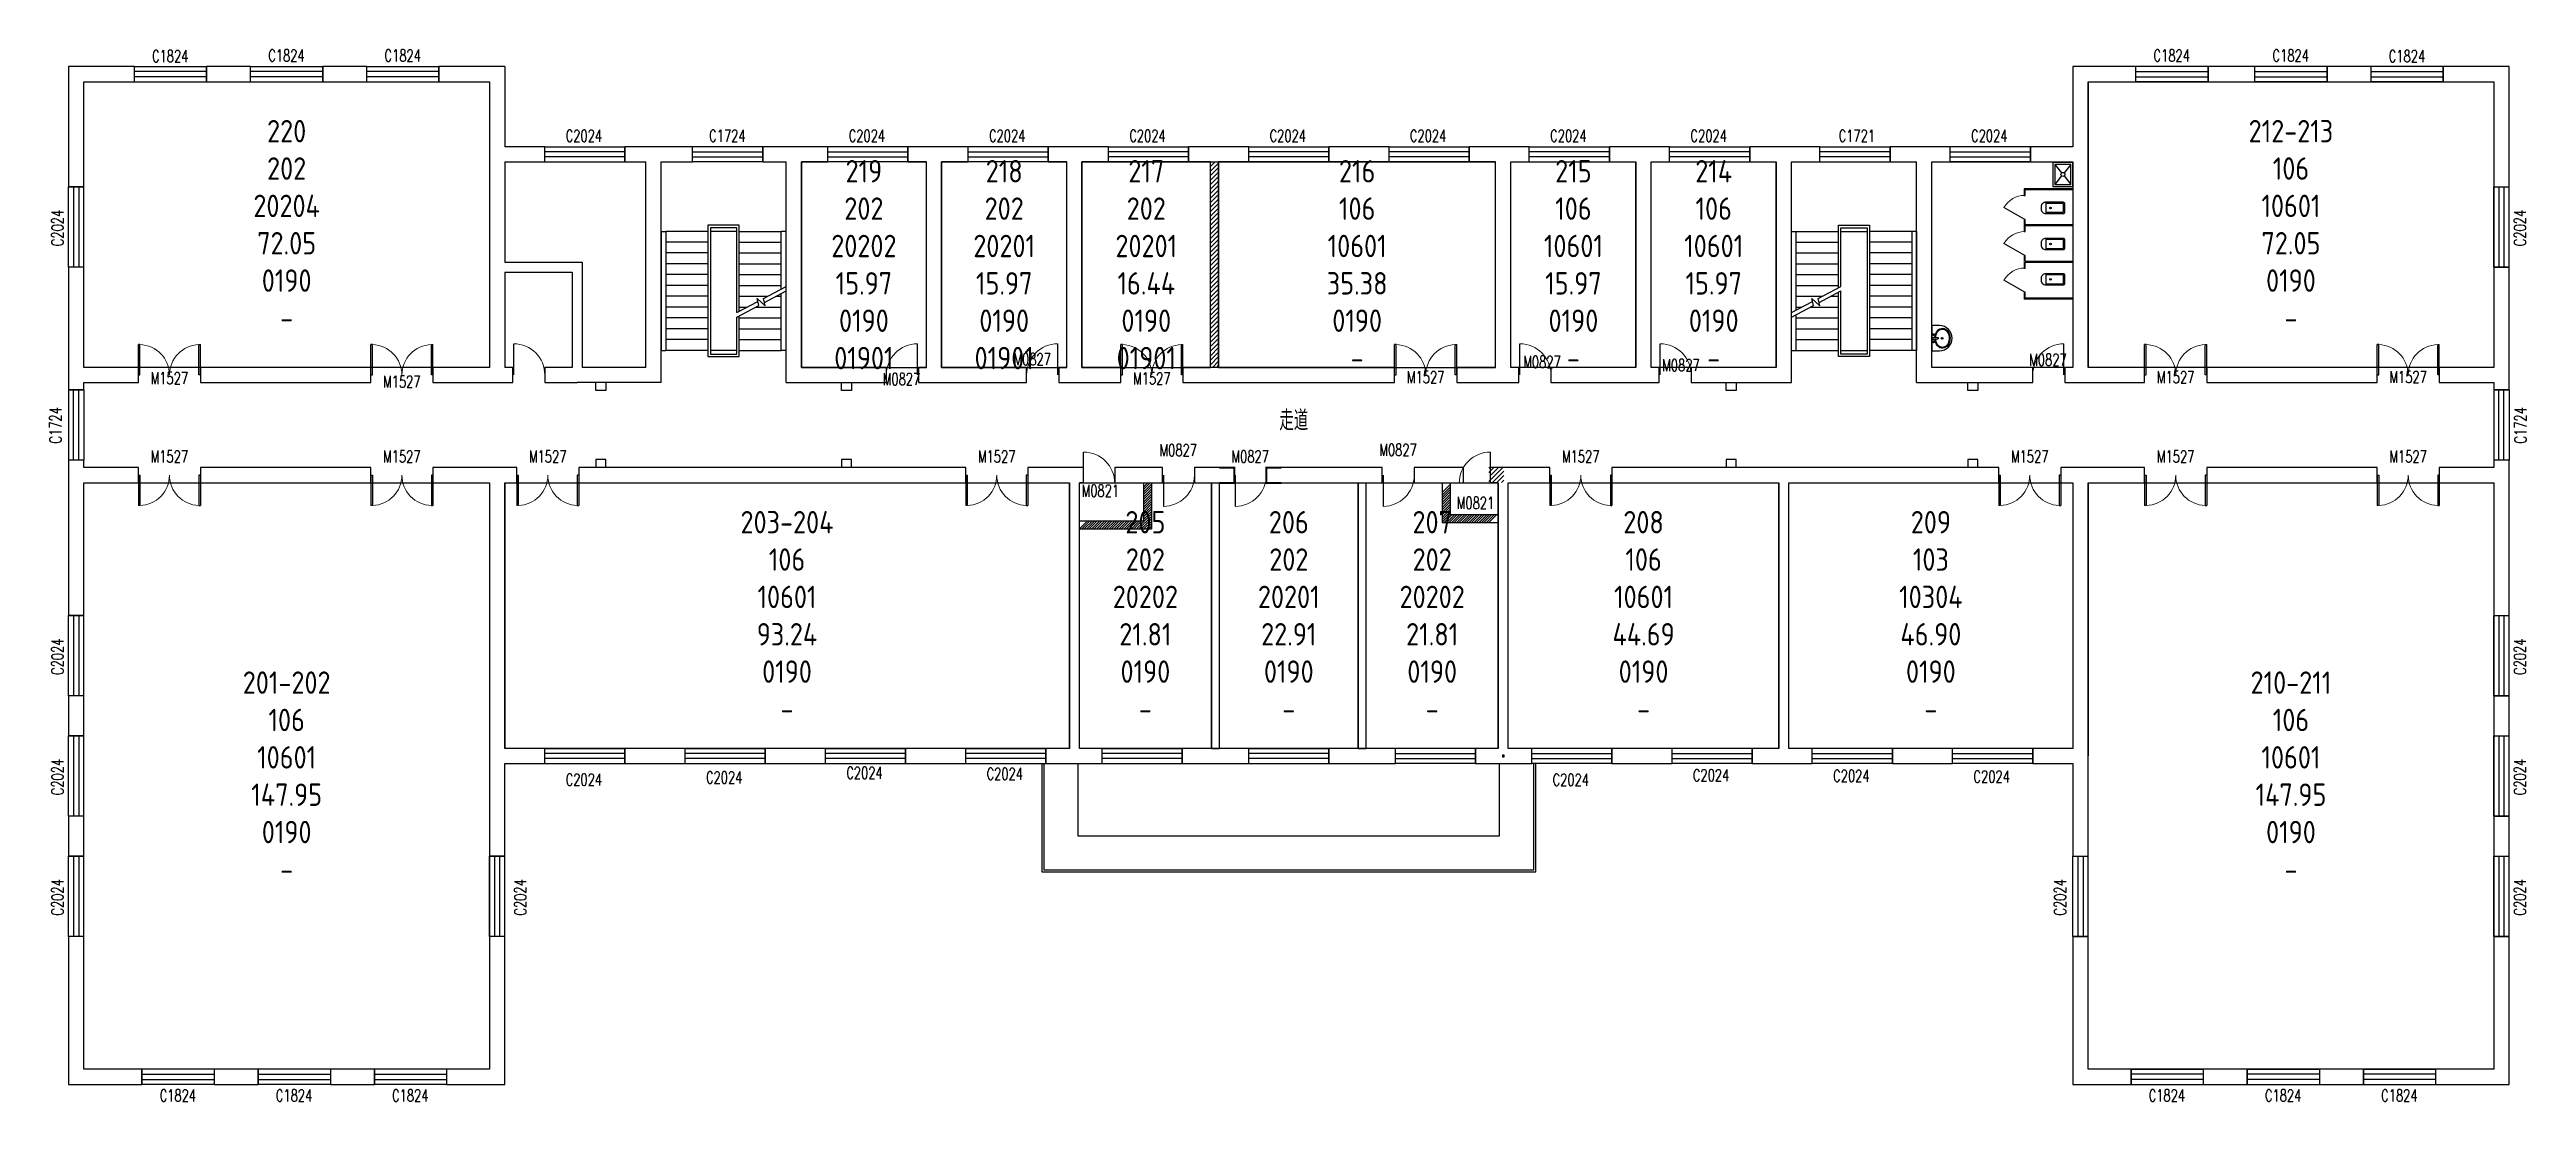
# Model space of a CAD drawing. Extents: x -129158 to -67368, y -156148 to -129921.
import ezdxf

# ---------------------------------------------------------------- set-up
doc = ezdxf.new("R2010")
doc.units = 0
doc.header["$LTSCALE"] = 1000
doc.header["$MEASUREMENT"] = 0
for name, color, linetype in [('body', 30, 'Continuous'), ('RM', 4, 'Continuous'), ('RM$', 5, 'Continuous'), ('RM$TXT', 5, 'Continuous')]:
    doc.layers.add(name, color=color, linetype=linetype)
doc.styles.add('_TCH_WINDOW', font='SIMPLEX', dxfattribs={"height": 3.5, "bigfont": 'GBCBIG'})
doc.styles.get("Standard").update_dxf_attribs({"font": 'gbenor.shx', "bigfont": 'gbcbig.shx'})

msp = doc.modelspace()

# ---------------------------------------------------------------- texts
at = {"layer": 'body'}
msp.add_text('走道', height=500, dxfattribs=at).set_placement((-98479, -139418))
at = {"layer": 'RM$TXT', "char_height": 558.8, "attachment_point": 8}
for s, insert in [('220^M^J202^M^J20204^M^J72.05^M^J0190^M^J-^M^J', (-123243, -136892)), ('212-213^M^J106^M^J10601^M^J72.05^M^J0190^M^J-^M^J', (-73243, -136892)), ('219^M^J202^M^J20202^M^J15.97^M^J0190^M^J01901^M^J', (-108843, -137892)), ('218^M^J202^M^J20201^M^J15.97^M^J0190^M^J01901^M^J', (-105343, -137892)), ('217^M^J202^M^J20201^M^J16.44^M^J0190^M^J01901^M^J', (-101798, -137892)), ('216^M^J106^M^J10601^M^J35.38^M^J0190^M^J-^M^J', (-96538, -137892)), ('215^M^J106^M^J10601^M^J15.97^M^J0190^M^J-^M^J', (-91143, -137892)), ('214^M^J106^M^J10601^M^J15.97^M^J0190^M^J-^M^J', (-87643, -137892)), ('203-204^M^J106^M^J10601^M^J93.24^M^J0190^M^J-^M^J', (-110761, -146642)), ('205^M^J202^M^J20202^M^J21.81^M^J0190^M^J-^M^J', (-101821, -146642)), ('206^M^J202^M^J20201^M^J22.91^M^J0190^M^J-^M^J', (-98243, -146642)), ('207^M^J202^M^J20202^M^J21.81^M^J0190^M^J-^M^J', (-94666, -146642)), ('208^M^J106^M^J10601^M^J44.69^M^J0190^M^J-^M^J', (-89393, -146642)), ('209^M^J103^M^J10304^M^J46.90^M^J0190^M^J-^M^J', (-82226, -146642)), ('201-202^M^J106^M^J10601^M^J147.95^M^J0190^M^J-^M^J', (-123243, -150642)), ('210-211^M^J106^M^J10601^M^J147.95^M^J0190^M^J-^M^J', (-73243, -150642))]:
    msp.add_mtext(s, dxfattribs=dict(at, insert=insert))

# ---------------------------------------------------------------- blocks, each defined once
blk = doc.blocks.new('$TCHSYS$WIN2D')
for p, q in [((-0.5, 0.5), (0.5, 0.5)), ((-0.5, 0.5), (-0.5, -0.5)), ((0.5, 0.5), (0.5, -0.5)), ((0.5, 0.167), (-0.5, 0.167)), ((0.5, -0.167), (-0.5, -0.167)), ((-0.5, -0.5), (0.5, -0.5))]:
    blk.add_line(p, q)
blk = doc.blocks.new('$DorLib2D$00000002')
for p, q in [((-0.5, 0), (-0.5, 0.4875)), ((-0.475, 0.4875), (-0.5, 0.4875)), ((-0.475, 0), (-0.475, 0.4875)), ((0.475, 0), (0.475, 0.4875)), ((0.475, 0.4875), (0.5, 0.4875)), ((0.5, 0), (0.5, 0.4875)), ((-0.5, 0), (-0.475, 0)), ((0.5, 0), (0.475, 0))]:
    blk.add_line(p, q)
at = {"lineweight": 13}
for centre, start, end in [((-0.4875, 0), 0, 88.53072), ((0.4875, 0), 91.46928, 180)]:
    blk.add_arc(centre, 0.4875, start, end, dxfattribs=at)
blk = doc.blocks.new('$DorLib2D$00000003')
blk.add_line((0.47, 0), (0.47, 0.97))
at = {"lineweight": 13}
blk.add_arc((0.47, 0), 0.97, 90, 180, dxfattribs=at)
blk = doc.blocks.new('$TCHSYS$APDOOR2D')
blk.add_line((0.5, 0), (0, 0.87))
at = {"lineweight": 13}
blk.add_arc((0.5, 0), 1, 120, 180, dxfattribs=at)

# ---------------------------------------------------------------- hatches: boundary and pattern name
at = {"layer": 'body'}
h = msp.add_hatch(dxfattribs=at)
h.set_pattern_fill('ANSI31', color=256, scale=50, style=0)
h.set_pattern_definition([(45, (0, 16297.09), (-56.1266, 56.1266), [])])
h.paths.add_polyline_path([(-99993, -132724), (-100193, -132724), (-100193, -137844), (-99993, -137844)])

# ---------------------------------------------------------------- linework, layer by layer
for p, q in [((-127043, -130344), (-128683, -130344)), ((-128683, -130344), (-128683, -133344)), ((-127043, -130724), (-127043, -130344)), ((-124143, -130344), (-125243, -130344)), ((-125243, -130344), (-125243, -130724)), ((-124143, -130724), (-124143, -130344)), ((-121243, -130344), (-122343, -130344)), ((-122343, -130344), (-122343, -130724)), ((-121243, -130724), (-121243, -130344)), ((-117803, -130344), (-119443, -130344)), ((-119443, -130344), (-119443, -130724)), ((-117803, -130344), (-117803, -132344)), ((-77112, -130344), (-78683, -130344)), ((-78683, -130344), (-78683, -132344)), ((-77112, -130724), (-77112, -130344)), ((-74143, -130344), (-75312, -130344)), ((-75312, -130344), (-75312, -130724)), ((-74143, -130724), (-74143, -130344)), ((-71243, -130344), (-72343, -130344)), ((-72343, -130344), (-72343, -130724)), ((-71243, -130724), (-71243, -130344)), ((-67803, -130344), (-69443, -130344)), ((-69443, -130344), (-69443, -130724)), ((-67803, -133344), (-67803, -130344)), ((-128303, -130724), (-127043, -130724)), ((-128303, -133344), (-128303, -130724)), ((-125243, -130724), (-124143, -130724)), ((-122343, -130724), (-121243, -130724)), ((-119443, -130724), (-118183, -130724)), ((-118183, -130724), (-118183, -132534)), ((-78303, -130724), (-77112, -130724)), ((-78303, -130724), (-78303, -132534)), ((-75312, -130724), (-74143, -130724)), ((-72343, -130724), (-71243, -130724)), ((-69443, -130724), (-68183, -130724)), ((-68183, -130724), (-68183, -133344)), ((-118183, -132534), (-118183, -135344)), ((-116803, -132344), (-117803, -132344)), ((-117803, -132724), (-117803, -135219)), ((-117803, -132724), (-116803, -132724)), ((-116803, -132724), (-116803, -132344)), ((-114093, -132344), (-114803, -132344)), ((-114803, -132344), (-114803, -132724)), ((-114803, -132724), (-114283, -132724)), ((-114283, -137844), (-114283, -132724)), ((-113118, -132344), (-114093, -132344)), ((-113903, -138224), (-113903, -132724)), ((-113903, -132724), (-113118, -132724)), ((-113118, -132724), (-113118, -132344)), ((-110593, -132344), (-111368, -132344)), ((-111368, -132344), (-111368, -132724)), ((-111368, -132724), (-110783, -132724)), ((-110783, -138224), (-110783, -132724)), ((-109743, -132344), (-110593, -132344)), ((-110403, -132724), (-109743, -132724)), ((-110403, -137844), (-110403, -132724)), ((-109743, -132724), (-109743, -132344)), ((-107093, -132344), (-107743, -132344)), ((-107743, -132344), (-107743, -132724)), ((-107743, -132724), (-107283, -132724)), ((-107283, -137844), (-107283, -132724)), ((-106243, -132344), (-107093, -132344)), ((-106903, -132724), (-106243, -132724)), ((-106903, -137844), (-106903, -132724)), ((-106243, -132724), (-106243, -132344)), ((-103593, -132344), (-104243, -132344)), ((-104243, -132344), (-104243, -132724)), ((-104243, -132724), (-103783, -132724)), ((-103783, -137844), (-103783, -132724)), ((-102743, -132344), (-103593, -132344)), ((-103403, -137844), (-103403, -132724)), ((-103403, -132724), (-102743, -132724)), ((-102743, -132724), (-102743, -132344)), ((-99243, -132344), (-100743, -132344)), ((-100743, -132344), (-100743, -132724)), ((-100743, -132724), (-99243, -132724)), ((-100193, -137844), (-100193, -132724)), ((-100193, -132724), (-99993, -132724)), ((-99993, -137844), (-99993, -132724)), ((-99243, -132724), (-99243, -132344)), ((-95743, -132344), (-97243, -132344)), ((-97243, -132344), (-97243, -132724)), ((-97243, -132724), (-95743, -132724)), ((-95743, -132724), (-95743, -132344)), ((-92893, -132344), (-93743, -132344)), ((-93743, -132344), (-93743, -132724)), ((-93743, -132724), (-93083, -132724)), ((-93083, -137844), (-93083, -132724)), ((-92243, -132344), (-92893, -132344)), ((-92703, -137844), (-92703, -132724)), ((-92703, -132724), (-92243, -132724)), ((-92243, -132724), (-92243, -132344)), ((-89393, -132344), (-90243, -132344)), ((-90243, -132344), (-90243, -132724)), ((-90243, -132724), (-89583, -132724)), ((-89583, -137844), (-89583, -132724)), ((-88743, -132344), (-89393, -132344)), ((-89203, -137844), (-89203, -132724)), ((-89203, -132724), (-88743, -132724)), ((-88743, -132724), (-88743, -132344)), ((-85893, -132344), (-86743, -132344)), ((-86743, -132344), (-86743, -132724)), ((-86743, -132724), (-86083, -132724)), ((-86083, -137844), (-86083, -132724)), ((-84993, -132344), (-85893, -132344)), ((-85703, -132724), (-84993, -132724)), ((-85703, -138224), (-85703, -132724)), ((-84993, -132724), (-84993, -132344)), ((-82393, -132344), (-83243, -132344)), ((-83243, -132344), (-83243, -132724)), ((-83243, -132724), (-82583, -132724)), ((-82583, -138224), (-82583, -132724)), ((-81743, -132344), (-82393, -132344)), ((-82203, -137844), (-82203, -132724)), ((-82203, -132724), (-81743, -132724)), ((-81743, -132724), (-81743, -132344)), ((-78683, -132344), (-79743, -132344)), ((-79743, -132344), (-79743, -132724)), ((-79743, -132724), (-78683, -132724)), ((-79133, -132784, 0), (-78965, -132995, 0)), ((-78733, -132784, 0), (-78902, -132995, 0)), ((-78683, -132724), (-78683, -137844)), ((-78303, -132534), (-78303, -137844)), ((-128683, -133344), (-128303, -133344)), ((-78683, -133394), (-79896, -133394)), ((-79896, -133394), (-79896, -133557)), ((-78683, -133419), (-79871, -133419)), ((-79871, -133557), (-79871, -133419)), ((-78965, -133073, 0), (-79133, -133284, 0)), ((-78902, -133073, 0), (-78733, -133284, 0)), ((-78683, -133419), (-78683, -133394)), ((-68183, -133344), (-67803, -133344)), ((-79896, -133557), (-79871, -133557)), ((-79353, -134009, 0), (-79353, -133729, 0)), ((-78923, -133759, 0), (-79353, -133759, 0)), ((-79353, -133979, 0), (-78923, -133979, 0)), ((-78913, -133969, 0), (-78913, -133769, 0)), ((-113903, -134453), (-113903, -137423)), ((-113903, -134453), (-113783, -134453)), ((-113783, -134453), (-113783, -137423)), ((-112733, -134453), (-113783, -134453)), ((-111953, -134303), (-112733, -134303)), ((-112733, -134303), (-112733, -137573)), ((-112013, -134363), (-112673, -134363)), ((-112673, -134363), (-112673, -137513)), ((-112673, -134453), (-112673, -137423)), ((-112013, -134453), (-112673, -134453)), ((-112013, -136477), (-112013, -134363)), ((-112013, -136477), (-112013, -134453)), ((-111953, -136446), (-111953, -134303)), ((-111953, -134453), (-110903, -134453)), ((-110783, -134453), (-110903, -134453)), ((-110903, -135890), (-110903, -134453)), ((-110783, -135826), (-110783, -134453)), ((-85703, -136477), (-85703, -134453)), ((-85703, -134453), (-85583, -134453)), ((-85583, -136414), (-85583, -134453)), ((-85583, -134453), (-84533, -134453)), ((-84533, -135858), (-84533, -134303)), ((-84533, -134303), (-83753, -134303)), ((-84473, -135826), (-84473, -134363)), ((-84473, -134363), (-83813, -134363)), ((-84473, -135826), (-84473, -134453)), ((-84473, -134453), (-83813, -134453)), ((-83813, -134363), (-83813, -137513)), ((-83813, -134453), (-83813, -137423)), ((-83753, -134303), (-83753, -137573)), ((-82703, -134453), (-83753, -134453)), ((-82583, -134453), (-82703, -134453)), ((-82703, -134453), (-82703, -137423)), ((-82583, -134453), (-82583, -137423)), ((-79871, -134157), (-79896, -134157)), ((-79896, -134157), (-79896, -134307)), ((-79896, -134307), (-79896, -134457)), ((-79896, -134457), (-79871, -134457)), ((-79871, -134294), (-79871, -134157)), ((-78683, -134294), (-79871, -134294)), ((-78683, -134319), (-79871, -134319)), ((-79871, -134457), (-79871, -134319)), ((-79353, -134909, 0), (-79353, -134629, 0)), ((-78923, -134659, 0), (-79353, -134659, 0)), ((-78913, -134869, 0), (-78913, -134669, 0)), ((-78683, -134319), (-78683, -134294)), ((-117803, -135219), (-115868, -135219)), ((-115868, -135219), (-115868, -137844)), ((-112733, -134723), (-113783, -134723)), ((-112733, -134993), (-113783, -134993)), ((-112733, -135263), (-113783, -135263)), ((-111953, -134723), (-110903, -134723)), ((-111953, -134993), (-110903, -134993)), ((-111953, -135263), (-110903, -135263)), ((-85583, -134723), (-84533, -134723)), ((-85583, -134993), (-84533, -134993)), ((-85583, -135263), (-84533, -135263)), ((-82703, -134723), (-83753, -134723)), ((-82703, -134993), (-83753, -134993)), ((-82703, -135263), (-83753, -135263)), ((-79871, -135057), (-79896, -135057)), ((-79896, -135057), (-79896, -135207)), ((-79896, -135219), (-79896, -135369)), ((-79871, -135207), (-79871, -135057)), ((-78683, -135207), (-79871, -135207)), ((-78683, -135232), (-79871, -135232)), ((-79871, -135369), (-79871, -135232)), ((-79353, -134879, 0), (-78923, -134879, 0)), ((-78683, -135232), (-78683, -135207)), ((-128303, -135344), (-128683, -135344)), ((-128683, -135344), (-128683, -138034)), ((-128303, -137844), (-128303, -135344)), ((-118183, -135344), (-118183, -137844)), ((-117803, -135469), (-116118, -135469)), ((-117803, -135469), (-117803, -137844)), ((-116118, -135469), (-116118, -137844)), ((-112733, -135533), (-113783, -135533)), ((-112733, -135803), (-113783, -135803)), ((-111953, -135533), (-110903, -135533)), ((-111953, -135803), (-110903, -135803)), ((-111348, -136125), (-110783, -135826)), ((-85583, -135533), (-84533, -135533)), ((-85583, -135803), (-84533, -135803)), ((-85038, -136125), (-84473, -135826)), ((-82703, -135533), (-83753, -135533)), ((-82703, -135803), (-83753, -135803)), ((-79896, -135369), (-79871, -135369)), ((-79353, -135790, 0), (-79353, -135511, 0)), ((-78923, -135541, 0), (-79353, -135541, 0)), ((-79353, -135760, 0), (-78923, -135760, 0)), ((-78913, -135750, 0), (-78913, -135551, 0)), ((-67803, -135344), (-68183, -135344)), ((-68183, -135344), (-68183, -137844)), ((-67803, -138034), (-67803, -135344)), ((-112733, -136073), (-113783, -136073)), ((-112733, -136343), (-113783, -136343)), ((-112013, -136477), (-111489, -136200)), ((-112013, -136590), (-111466, -136301)), ((-111953, -136073), (-111250, -136073)), ((-111953, -136343), (-111760, -136343)), ((-111547, -136343), (-110903, -136343)), ((-111466, -136301), (-111506, -136127)), ((-111506, -136127), (-111306, -136307)), ((-111306, -136307), (-111348, -136125)), ((-111325, -136226), (-110783, -135939)), ((-111036, -136073), (-110903, -136073)), ((-110903, -137423), (-110903, -136003)), ((-110783, -137423), (-110783, -135939)), ((-85703, -136477), (-85179, -136200)), ((-85703, -136590), (-85156, -136301)), ((-85583, -136073), (-84940, -136073)), ((-85583, -136343), (-85450, -136343)), ((-85583, -137423), (-85583, -136527)), ((-85237, -136343), (-84533, -136343)), ((-85156, -136301), (-85196, -136127)), ((-85196, -136127), (-84996, -136307)), ((-84996, -136307), (-85038, -136125)), ((-85015, -136226), (-84473, -135939)), ((-84726, -136073), (-84533, -136073)), ((-84533, -137573), (-84533, -135971)), ((-84473, -137423), (-84473, -135939)), ((-84473, -137513), (-84473, -135939)), ((-82703, -136073), (-83753, -136073)), ((-82703, -136343), (-83753, -136343)), ((-79871, -135969), (-79896, -135969)), ((-79896, -135969), (-79896, -136144)), ((-78683, -136144), (-79896, -136144)), ((-79871, -136119), (-79871, -135969)), ((-78683, -136119), (-79871, -136119)), ((-78683, -136144), (-78683, -136119)), ((-112733, -136613), (-113783, -136613)), ((-112733, -136883), (-113783, -136883)), ((-112733, -137153), (-113783, -137153)), ((-112013, -137423), (-112013, -136590)), ((-112013, -137513), (-112013, -136590)), ((-111953, -137573), (-111953, -136559)), ((-111953, -136613), (-110903, -136613)), ((-111953, -136883), (-110903, -136883)), ((-111953, -137153), (-110903, -137153)), ((-85703, -137423), (-85703, -136590)), ((-85583, -136613), (-84533, -136613)), ((-85583, -136883), (-84533, -136883)), ((-85583, -137153), (-84533, -137153)), ((-82703, -136613), (-83753, -136613)), ((-82703, -136883), (-83753, -136883)), ((-82703, -137153), (-83753, -137153)), ((-82194, -137097), (-82154, -137091)), ((-82194, -137097), (-82043, -137101)), ((-82194, -137140), (-82043, -137136)), ((-82194, -137140), (-82154, -137147)), ((-82154, -137091), (-82043, -137101)), ((-82154, -137147), (-82043, -137136)), ((-82056, -137101), (-82056, -137137)), ((-82043, -137101), (-82043, -137136)), ((-113903, -137423), (-113783, -137423)), ((-112733, -137423), (-113783, -137423)), ((-112733, -137573), (-111953, -137573)), ((-112013, -137423), (-112673, -137423)), ((-112673, -137513), (-112013, -137513)), ((-111953, -137423), (-110903, -137423)), ((-110783, -137423), (-110903, -137423)), ((-85703, -137423), (-85583, -137423)), ((-85583, -137423), (-84533, -137423)), ((-83753, -137573), (-84533, -137573)), ((-84473, -137423), (-83813, -137423)), ((-83813, -137513), (-84473, -137513)), ((-82703, -137423), (-83753, -137423)), ((-82583, -137423), (-82703, -137423)), ((-128683, -138034), (-128683, -138409)), ((-128683, -138409), (-128303, -138409)), ((-126943, -137844), (-128303, -137844)), ((-128303, -138409), (-128303, -138224)), ((-128303, -138224), (-126943, -138224)), ((-126943, -138224), (-126943, -137844)), ((-121143, -137844), (-125393, -137844)), ((-125393, -137844), (-125393, -138224)), ((-125393, -138224), (-121143, -138224)), ((-121143, -138224), (-121143, -137844)), ((-118183, -137844), (-119593, -137844)), ((-119593, -137844), (-119593, -138224)), ((-119593, -138224), (-117993, -138224)), ((-117993, -138224), (-117603, -138224)), ((-117603, -137844), (-117803, -137844)), ((-117603, -138224), (-117603, -137844)), ((-116118, -137844), (-116803, -137844)), ((-116803, -137844), (-116803, -138224)), ((-116803, -138224), (-115993, -138224)), ((-113903, -138224), (-115993, -138224)), ((-114283, -137844), (-115868, -137844)), ((-110783, -138224), (-108283, -138224)), ((-108283, -137844), (-110403, -137844)), ((-108283, -138224), (-108283, -137844)), ((-107283, -137844), (-107483, -137844)), ((-107483, -137844), (-107483, -138224)), ((-107483, -138224), (-107093, -138224)), ((-107093, -138224), (-104783, -138224)), ((-104783, -137844), (-106903, -137844)), ((-104783, -138224), (-104783, -137844)), ((-103783, -137844), (-103983, -137844)), ((-103983, -137844), (-103983, -138224)), ((-103983, -138224), (-103593, -138224)), ((-103593, -138224), (-102433, -138224)), ((-102433, -137844), (-103403, -137844)), ((-102433, -138224), (-102433, -137844)), ((-100193, -137844), (-100883, -137844)), ((-100883, -137844), (-100883, -138224)), ((-100883, -138224), (-100193, -138224)), ((-95603, -137844), (-100193, -137844)), ((-100193, -138224), (-95603, -138224)), ((-95603, -138224), (-95603, -137844)), ((-93083, -137844), (-94053, -137844)), ((-94053, -137844), (-94053, -138224)), ((-94053, -138224), (-92898, -138224)), ((-92893, -138224), (-92503, -138224)), ((-92503, -137844), (-92703, -137844)), ((-92503, -138224), (-92503, -137844)), ((-89583, -137844), (-91703, -137844)), ((-91703, -137844), (-91703, -138224)), ((-91703, -138224), (-89393, -138224)), ((-89393, -138224), (-89003, -138224)), ((-89003, -137844), (-89203, -137844)), ((-89003, -138224), (-89003, -137844)), ((-86083, -137844), (-88203, -137844)), ((-88203, -137844), (-88203, -138224)), ((-88203, -138224), (-85703, -138224)), ((-82583, -138224), (-79683, -138224)), ((-79683, -137844), (-82203, -137844)), ((-79683, -138224), (-79683, -137844)), ((-78683, -137844), (-78883, -137844)), ((-78883, -137844), (-78883, -138224)), ((-78883, -138224), (-78493, -138224)), ((-78493, -138224), (-76893, -138224)), ((-76893, -137844), (-78303, -137844)), ((-76893, -138224), (-76893, -137844)), ((-71093, -137844), (-75343, -137844)), ((-75343, -137844), (-75343, -138224)), ((-75343, -138224), (-71093, -138224)), ((-71093, -138224), (-71093, -137844)), ((-68183, -137844), (-69543, -137844)), ((-69543, -137844), (-69543, -138224)), ((-69543, -138224), (-68183, -138224)), ((-68183, -138224), (-68183, -138409)), ((-68183, -138409), (-67803, -138409)), ((-67803, -138409), (-67803, -138034)), ((-128303, -140159), (-128683, -140159)), ((-128683, -140159), (-128683, -140534)), ((-128303, -140344), (-128303, -140159)), ((-67803, -140159), (-68183, -140159)), ((-68183, -140159), (-68183, -140344)), ((-67803, -140534), (-67803, -140159)), ((-128683, -140534), (-128683, -144034)), ((-126943, -140344), (-128303, -140344)), ((-128303, -144034), (-128303, -140724)), ((-128303, -140724), (-126943, -140724)), ((-126943, -140724), (-126943, -140344)), ((-121143, -140344), (-125393, -140344)), ((-125393, -140344), (-125393, -140724)), ((-125393, -140724), (-121143, -140724)), ((-121143, -140724), (-121143, -140344)), ((-117993, -140344), (-119593, -140344)), ((-119593, -140344), (-119593, -140724)), ((-119593, -140724), (-118183, -140724)), ((-118183, -140724), (-118183, -147534)), ((-117503, -140344), (-117993, -140344)), ((-117803, -140724), (-117803, -147344)), ((-117803, -140724), (-117503, -140724)), ((-117503, -140724), (-117503, -140344)), ((-106303, -140344), (-115953, -140344)), ((-115953, -140344), (-115953, -140724)), ((-115953, -140724), (-106303, -140724)), ((-106303, -140724), (-106303, -140344)), ((-103593, -140344), (-104753, -140344)), ((-104753, -140344), (-104753, -140724)), ((-104753, -140724), (-103718, -140724)), ((-103718, -147344), (-103718, -140724)), ((-103361, -140344), (-103593, -140344)), ((-103468, -147344), (-103468, -140724)), ((-103361, -140724), (-103468, -140724)), ((-103361, -140724), (-103361, -140344)), ((-101397, -140344), (-102585, -140344)), ((-102585, -140344), (-102585, -140724)), ((-102585, -140724), (-101397, -140724)), ((-101868, -140724), (-101868, -141674)), ((-101868, -140832), (-101761, -140724)), ((-101868, -140894), (-101699, -140724)), ((-101868, -140956), (-101668, -140756)), ((-101868, -141017), (-101668, -140817)), ((-101868, -141079), (-101668, -140879)), ((-101868, -141079), (-101668, -140879)), ((-101668, -140724), (-101668, -141874)), ((-101397, -140724), (-101397, -140344)), ((-99603, -140344), (-100597, -140344)), ((-100597, -140344), (-100597, -140724)), ((-100597, -140724), (-99603, -140724)), ((-100173, -147344), (-100173, -140724)), ((-100173, -140724), (-99973, -140724)), ((-99973, -147344), (-99973, -140724)), ((-99603, -140724), (-99603, -140344)), ((-95915, -140344), (-98803, -140344)), ((-98803, -140344), (-98803, -140724)), ((-98803, -140724), (-95915, -140724)), ((-96513, -147344), (-96513, -140724)), ((-96513, -140724), (-96313, -140724)), ((-96313, -147344), (-96313, -140724)), ((-95915, -140724), (-95915, -140344)), ((-93887, -140344), (-95115, -140344)), ((-95115, -140344), (-95115, -140724)), ((-95115, -140724), (-93887, -140724)), ((-94418, -140724), (-94418, -141724)), ((-94418, -140966), (-94218, -140766)), ((-94418, -141028), (-94218, -140828)), ((-94218, -140724), (-94218, -141524)), ((-93887, -140724), (-93887, -140344)), ((-93252, -140354), (-93232, -140334)), ((-93252, -140466), (-93120, -140334)), ((-93252, -140691), (-93085, -140524)), ((-92893, -140344), (-93215, -140344)), ((-93215, -140724), (-93215, -140344)), ((-93018, -140724), (-93215, -140724)), ((-93197, -140524), (-93007, -140334)), ((-93163, -140714), (-92973, -140524)), ((-93085, -140524), (-92895, -140334)), ((-93051, -140714), (-92882, -140545)), ((-93018, -147344), (-93018, -140724)), ((-92973, -140524), (-92882, -140433)), ((-92938, -140714), (-92882, -140658)), ((-91733, -140344), (-92893, -140344)), ((-92768, -140724), (-91733, -140724)), ((-92768, -147344), (-92768, -140724)), ((-91733, -140724), (-91733, -140344)), ((-85893, -140344), (-90183, -140344)), ((-90183, -140344), (-90183, -140724)), ((-90183, -140724), (-86018, -140724)), ((-86018, -147344), (-86018, -140724)), ((-80533, -140344), (-85893, -140344)), ((-85768, -147344), (-85768, -140724)), ((-85768, -140724), (-80533, -140724)), ((-80533, -140724), (-80533, -140344)), ((-78493, -140344), (-78983, -140344)), ((-78983, -140344), (-78983, -140724)), ((-78983, -140724), (-78683, -140724)), ((-78683, -140724), (-78683, -147344)), ((-76893, -140344), (-78493, -140344)), ((-78303, -140724), (-76893, -140724)), ((-78303, -140724), (-78303, -147534)), ((-76893, -140724), (-76893, -140344)), ((-71093, -140344), (-75343, -140344)), ((-75343, -140344), (-75343, -140724)), ((-75343, -140724), (-71093, -140724)), ((-71093, -140724), (-71093, -140344)), ((-68183, -140344), (-69543, -140344)), ((-69543, -140344), (-69543, -140724)), ((-69543, -140724), (-68183, -140724)), ((-68183, -140724), (-68183, -144034)), ((-67803, -144034), (-67803, -140534)), ((-102045, -141874), (-101668, -141498)), ((-101868, -141141), (-101668, -140941)), ((-101868, -141203), (-101668, -141003)), ((-101868, -141265), (-101668, -141065)), ((-101868, -141327), (-101668, -141127)), ((-101868, -141389), (-101668, -141189)), ((-101868, -141451), (-101668, -141251)), ((-101868, -141512), (-101668, -141312)), ((-101868, -141574), (-101668, -141374)), ((-101868, -141636), (-101668, -141436)), ((-94418, -141090), (-94218, -140890)), ((-94418, -141151), (-94218, -140951)), ((-94418, -141213), (-94218, -141013)), ((-94418, -141275), (-94218, -141075)), ((-94418, -141337), (-94218, -141137)), ((-94418, -141399), (-94218, -141199)), ((-94418, -141461), (-94218, -141261)), ((-94418, -141523), (-94218, -141323)), ((-94418, -141585), (-94218, -141385)), ((-94418, -141646), (-94218, -141446)), ((-103468, -141874), (-103268, -141674)), ((-103468, -141674), (-101868, -141674)), ((-103468, -141874), (-101668, -141874)), ((-103406, -141874), (-103206, -141674)), ((-103344, -141874), (-103144, -141674)), ((-103282, -141874), (-103082, -141674)), ((-103220, -141874), (-103020, -141674)), ((-103158, -141874), (-102958, -141674)), ((-103096, -141874), (-102896, -141674)), ((-103035, -141874), (-102835, -141674)), ((-102973, -141874), (-102773, -141674)), ((-102911, -141874), (-102711, -141674)), ((-102849, -141874), (-102649, -141674)), ((-102787, -141874), (-102587, -141674)), ((-102725, -141874), (-102525, -141674)), ((-102663, -141874), (-102463, -141674)), ((-102601, -141874), (-102401, -141674)), ((-102540, -141874), (-102340, -141674)), ((-102478, -141874), (-102278, -141674)), ((-102416, -141874), (-102216, -141674)), ((-102354, -141874), (-102154, -141674)), ((-102292, -141874), (-102092, -141674)), ((-102230, -141874), (-102030, -141674)), ((-102168, -141874), (-101968, -141674)), ((-102106, -141874), (-101906, -141674)), ((-101983, -141874), (-101668, -141560)), ((-101921, -141874), (-101668, -141622)), ((-101859, -141874), (-101668, -141684)), ((-101797, -141874), (-101668, -141746)), ((-101735, -141874), (-101668, -141807)), ((-101673, -141874), (-101668, -141869)), ((-94418, -141708), (-94218, -141508)), ((-93018, -141724), (-94418, -141724)), ((-94372, -141724), (-94172, -141524)), ((-94311, -141724), (-94111, -141524)), ((-94249, -141724), (-94049, -141524)), ((-93018, -141524), (-94218, -141524)), ((-94187, -141724), (-93987, -141524)), ((-94125, -141724), (-93925, -141524)), ((-94063, -141724), (-93863, -141524)), ((-94001, -141724), (-93801, -141524)), ((-93939, -141724), (-93739, -141524)), ((-93877, -141724), (-93677, -141524)), ((-93816, -141724), (-93616, -141524)), ((-93754, -141724), (-93554, -141524)), ((-93692, -141724), (-93492, -141524)), ((-93630, -141724), (-93430, -141524)), ((-93568, -141724), (-93368, -141524)), ((-93506, -141724), (-93306, -141524)), ((-93444, -141724), (-93244, -141524)), ((-93383, -141724), (-93183, -141524)), ((-93321, -141724), (-93121, -141524)), ((-93259, -141724), (-93059, -141524)), ((-128683, -144034), (-128303, -144034)), ((-68183, -144034), (-67803, -144034)), ((-128303, -146034), (-128683, -146034)), ((-128683, -146034), (-128683, -147034)), ((-128303, -147034), (-128303, -146034)), ((-67803, -146034), (-68183, -146034)), ((-68183, -146034), (-68183, -147034)), ((-67803, -147034), (-67803, -146034)), ((-128683, -147034), (-128303, -147034)), ((-68183, -147034), (-67803, -147034)), ((-118183, -147534), (-118183, -150034)), ((-116803, -147344), (-117803, -147344)), ((-116803, -147724), (-116803, -147344)), ((-113303, -147344), (-114803, -147344)), ((-114803, -147344), (-114803, -147724)), ((-113303, -147724), (-113303, -147344)), ((-109803, -147344), (-111303, -147344)), ((-111303, -147344), (-111303, -147724)), ((-109803, -147724), (-109803, -147344)), ((-106303, -147344), (-107803, -147344)), ((-107803, -147344), (-107803, -147724)), ((-106303, -147724), (-106303, -147344)), ((-103718, -147344), (-104303, -147344)), ((-104303, -147344), (-104303, -147724)), ((-102903, -147344), (-103468, -147344)), ((-102903, -147724), (-102903, -147344)), ((-99243, -147344), (-100903, -147344)), ((-100903, -147344), (-100903, -147724)), ((-100173, -147344), (-99973, -147344)), ((-99243, -147724), (-99243, -147344)), ((-95583, -147344), (-97243, -147344)), ((-97243, -147344), (-97243, -147724)), ((-96513, -147344), (-96313, -147344)), ((-95583, -147724), (-95583, -147344)), ((-93018, -147344), (-93583, -147344)), ((-93583, -147344), (-93583, -147724)), ((-92913, -147554), (-92873, -147514)), ((-92913, -147514), (-92873, -147554)), ((-92183, -147344), (-92768, -147344)), ((-92183, -147724), (-92183, -147344)), ((-88683, -147344), (-90183, -147344)), ((-90183, -147344), (-90183, -147724)), ((-88683, -147724), (-88683, -147344)), ((-86018, -147344), (-86683, -147344)), ((-86683, -147344), (-86683, -147724)), ((-85183, -147344), (-85768, -147344)), ((-85183, -147724), (-85183, -147344)), ((-81683, -147344), (-83183, -147344)), ((-83183, -147344), (-83183, -147724)), ((-81683, -147724), (-81683, -147344)), ((-78683, -147344), (-79683, -147344)), ((-79683, -147344), (-79683, -147724)), ((-78303, -150034), (-78303, -147534)), ((-117803, -150034), (-117803, -147724)), ((-117803, -147724), (-116803, -147724)), ((-114803, -147724), (-113303, -147724)), ((-111303, -147724), (-109803, -147724)), ((-107803, -147724), (-106303, -147724)), ((-104303, -147724), (-103593, -147724)), ((-103593, -147724), (-102903, -147724)), ((-100903, -147724), (-99243, -147724)), ((-97243, -147724), (-95583, -147724)), ((-93583, -147724), (-92893, -147724)), ((-92893, -147724), (-92183, -147724)), ((-90183, -147724), (-88683, -147724)), ((-86683, -147724), (-85893, -147724)), ((-85893, -147724), (-85183, -147724)), ((-83183, -147724), (-81683, -147724)), ((-79683, -147724), (-78683, -147724)), ((-78683, -147724), (-78683, -150034)), ((-128303, -149034), (-128683, -149034)), ((-128683, -149034), (-128683, -150034)), ((-128303, -150034), (-128303, -149034)), ((-67803, -149034), (-68183, -149034)), ((-68183, -149034), (-68183, -150034)), ((-67803, -150034), (-67803, -149034)), ((-128683, -150034), (-128303, -150034)), ((-118183, -150034), (-117803, -150034)), ((-78683, -150034), (-78303, -150034)), ((-68183, -150034), (-67803, -150034)), ((-128303, -152034), (-128683, -152034)), ((-128683, -152034), (-128683, -155724)), ((-128303, -155344), (-128303, -152034)), ((-117803, -152034), (-118183, -152034)), ((-118183, -152034), (-118183, -155344)), ((-117803, -155724), (-117803, -152034)), ((-78303, -152034), (-78683, -152034)), ((-78683, -152034), (-78683, -155724)), ((-78303, -155344), (-78303, -152034)), ((-67803, -152034), (-68183, -152034)), ((-68183, -152034), (-68183, -155344)), ((-67803, -155724), (-67803, -152034)), ((-126853, -155344), (-128303, -155344)), ((-126853, -155724), (-126853, -155344)), ((-123953, -155344), (-125053, -155344)), ((-125053, -155344), (-125053, -155724)), ((-123953, -155724), (-123953, -155344)), ((-121053, -155344), (-122153, -155344)), ((-122153, -155344), (-122153, -155724)), ((-121053, -155724), (-121053, -155344)), ((-118183, -155344), (-119253, -155344)), ((-119253, -155344), (-119253, -155724)), ((-77233, -155344), (-78303, -155344)), ((-77233, -155724), (-77233, -155344)), ((-74333, -155344), (-75433, -155344)), ((-75433, -155344), (-75433, -155724)), ((-74333, -155724), (-74333, -155344)), ((-71433, -155344), (-72533, -155344)), ((-72533, -155344), (-72533, -155724)), ((-71433, -155724), (-71433, -155344)), ((-68183, -155344), (-69633, -155344)), ((-69633, -155344), (-69633, -155724)), ((-128683, -155724), (-126853, -155724)), ((-125053, -155724), (-123953, -155724)), ((-122153, -155724), (-121053, -155724)), ((-119253, -155724), (-117803, -155724)), ((-78683, -155724), (-77233, -155724)), ((-75433, -155724), (-74333, -155724)), ((-72533, -155724), (-71433, -155724)), ((-69633, -155724), (-67803, -155724))]:
    msp.add_line(p, q, dxfattribs=at)
at = {"layer": 'body', "elevation": 0}
for points in [[(-79183, -133334), (-78683, -133334), (-78683, -132734), (-79183, -132734)], [(-79133, -133284), (-78733, -133284), (-78733, -132784), (-79133, -132784)]]:
    msp.add_lwpolyline(points, close=True, dxfattribs=at)
for points in [[(-78923, -134009, 0.414214), (-78883, -133969), (-78883, -133769, 0.414214), (-78923, -133729), (-79363, -133729, 0.414214), (-79473, -133839), (-79473, -133899, 0.414214), (-79363, -134009)], [(-78923, -134909, 0.414214), (-78883, -134869), (-78883, -134669, 0.414214), (-78923, -134629), (-79363, -134629, 0.414214), (-79473, -134739), (-79473, -134799, 0.414214), (-79363, -134909)], [(-78923, -135790, 0.414214), (-78883, -135750), (-78883, -135551, 0.414214), (-78923, -135511), (-79363, -135511, 0.414214), (-79473, -135621), (-79473, -135680, 0.414214), (-79363, -135790)]]:
    msp.add_lwpolyline(points, format="xyb", close=True, dxfattribs=at)
at = {"layer": 'body'}
msp.add_lwpolyline([(-82009, -137433, 0.990291), (-82009, -136804), (-82203, -136804), (-82203, -137433)], format="xyb", close=True, dxfattribs=at)
for points in [[(-115283, -138224), (-115283, -138424), (-115534, -138424)], [(-115534, -138424), (-115534, -138224)], [(-109153, -138224), (-109153, -138424), (-109404, -138424)], [(-109404, -138424), (-109404, -138224)], [(-87083, -138224), (-87083, -138424), (-87334, -138424)], [(-87334, -138424), (-87334, -138224)], [(-81053, -138224), (-81053, -138424), (-81304, -138424)], [(-81304, -138424), (-81304, -138224)], [(-115283, -140344), (-115283, -140144), (-115533, -140144), (-115533, -140344)], [(-109153, -140344), (-109153, -140144), (-109403, -140144), (-109403, -140344)], [(-87083, -140344), (-87083, -140144), (-87333, -140144), (-87333, -140344)], [(-81053, -140344), (-81053, -140144), (-81303, -140144), (-81303, -140344)], [(-104403, -147724), (-104403, -150424), (-92084, -150424), (-92083, -147724)], [(-104353, -147724), (-104353, -150374), (-92134, -150374), (-92133, -147724)], [(-103503, -147724), (-103503, -149524), (-92983, -149524), (-92983, -147724)]]:
    msp.add_lwpolyline(points, dxfattribs=at)
at = {"layer": 'body', "const_width": 50}
for points in [[(-99973, -140344), (-99603, -140344), (-99603, -140724), (-99973, -140724)], [(-98433, -140344), (-98803, -140344), (-98803, -140724), (-98433, -140724)]]:
    msp.add_lwpolyline(points, dxfattribs=at)
at = {"layer": 'body'}
msp.add_lwpolyline([(-92913, -147554), (-92873, -147554), (-92873, -147514), (-92913, -147514)], close=True, dxfattribs=at)
for centre, radius in [((-78933, -133034, 0), 50), ((-79242, -133869, 0), 20), ((-79242, -134769, 0), 20), ((-79242, -135651, 0), 20), ((-82157, -137029), 23.7), ((-82157, -137029), 18.7), ((-81945, -137119), 20.8), ((-81945, -137119), 15.8), ((-82157, -137208), 23.7), ((-82157, -137208), 18.7)]:
    msp.add_circle(centre, radius, dxfattribs=at)
for centre, start, end in [((-78923, -133769, 0), 0, 90), ((-78923, -133969, 0), 270, 0), ((-78923, -134669, 0), 0, 90), ((-78923, -134869, 0), 270, 0), ((-78923, -135551, 0), 0, 90), ((-78923, -135750, 0), 270, 0)]:
    msp.add_arc(centre, 10, start, end, dxfattribs=at)
at = {"layer": 'body', "extrusion": (0, 0, -1)}
msp.add_ellipse((-81937, -137119), major_axis=(0, 249), ratio=0.758402, start_param=-1.469981, end_param=4.610031, dxfattribs=at)
at = {"layer": 'body'}
msp.add_open_spline([(-82104, -137096), (-82104, -137087), (-82103, -137078), (-82099, -137058), (-82097, -137046), (-82090, -137024), (-82086, -137013), (-82077, -136993), (-82072, -136983), (-82061, -136964), (-82055, -136956), (-82042, -136940), (-82035, -136933), (-82021, -136920), (-82013, -136915), (-81998, -136905), (-81990, -136902), (-81973, -136896), (-81965, -136893), (-81950, -136891), (-81944, -136890), (-81937, -136890), (-81931, -136890), (-81925, -136891), (-81911, -136893), (-81903, -136895), (-81886, -136901), (-81878, -136905), (-81862, -136914), (-81855, -136920), (-81840, -136932), (-81833, -136939), (-81820, -136955), (-81814, -136964), (-81802, -136982), (-81797, -136992), (-81788, -137012), (-81784, -137023), (-81778, -137046), (-81775, -137057), (-81771, -137081), (-81770, -137093), (-81769, -137117), (-81769, -137129), (-81771, -137153), (-81772, -137165), (-81777, -137188), (-81780, -137200), (-81787, -137222), (-81791, -137232), (-81801, -137253), (-81806, -137262), (-81818, -137280), (-81825, -137288), (-81838, -137303), (-81845, -137310), (-81860, -137322), (-81868, -137327), (-81884, -137335), (-81892, -137339), (-81909, -137344), (-81917, -137345), (-81934, -137347), (-81942, -137347), (-81959, -137345), (-81967, -137344), (-81983, -137338), (-81991, -137335), (-82007, -137326), (-82015, -137321), (-82030, -137309), (-82037, -137303), (-82050, -137288), (-82057, -137279), (-82068, -137262), (-82074, -137252), (-82083, -137232), (-82087, -137222), (-82095, -137200), (-82098, -137188), (-82101, -137169), (-82103, -137160), (-82104, -137142)], degree=3, knots=[1.670151, 1.670151, 1.670151, 1.670151, 1.783096, 1.783096, 1.937811, 1.937811, 2.092525, 2.092525, 2.247239, 2.247239, 2.401954, 2.401954, 2.556668, 2.556668, 2.711383, 2.711383, 2.866097, 2.866097, 3.020811, 3.020811, 3.141593, 3.141593, 3.141593, 3.25338, 3.25338, 3.408932, 3.408932, 3.564484, 3.564484, 3.720037, 3.720037, 3.875589, 3.875589, 4.031141, 4.031141, 4.186693, 4.186693, 4.342245, 4.342245, 4.497797, 4.497797, 4.65335, 4.65335, 4.808902, 4.808902, 4.964454, 4.964454, 5.120006, 5.120006, 5.275558, 5.275558, 5.43111, 5.43111, 5.586663, 5.586663, 5.742215, 5.742215, 5.897767, 5.897767, 6.053319, 6.053319, 6.208871, 6.208871, 6.364423, 6.364423, 6.519138, 6.519138, 6.673852, 6.673852, 6.828567, 6.828567, 6.983281, 6.983281, 7.137995, 7.137995, 7.29271, 7.29271, 7.447424, 7.447424, 7.602138, 7.602138, 7.709716, 7.709716, 7.709716, 7.709716], dxfattribs=at)
at = {"layer": 'RM'}
msp.add_lwpolyline([(-82203, -132724), (-78683, -132724), (-78683, -137844), (-82203, -137844)], close=True, dxfattribs=at)
at = {"layer": 'RM$'}
for points in [[(-128303, -130724), (-118183, -130724), (-118183, -137844), (-128303, -137844)], [(-110403, -132724), (-110403, -137844), (-107283, -137844), (-107283, -132724)], [(-106903, -132724), (-106903, -137844), (-103783, -137844), (-103783, -132724)], [(-103403, -132724), (-103403, -137844), (-100193, -137844), (-100193, -132724), (-103403, -132724)], [(-99993, -132724), (-99993, -137844), (-93083, -137844), (-93083, -132724)], [(-92703, -132724), (-89583, -132724), (-89583, -137844), (-92703, -137844)], [(-89203, -132724), (-86083, -132724), (-86083, -137844), (-89203, -137844)], [(-128303, -140724), (-118183, -140724), (-118183, -155344), (-128303, -155344)], [(-117803, -140724), (-103718, -140724), (-103718, -147344), (-117803, -147344)], [(-103468, -140724), (-100173, -140724), (-100173, -147344), (-103468, -147344)], [(-99973, -140724), (-96513, -140724), (-96513, -147344), (-99973, -147344)], [(-96313, -140724), (-93018, -140724), (-93018, -147344), (-96313, -147344)], [(-92768, -140724), (-86018, -140724), (-86018, -147344), (-92768, -147344)], [(-85768, -140724), (-78683, -140724), (-78683, -147344), (-85768, -147344)], [(-78303, -140724), (-68183, -140724), (-68183, -155344), (-78303, -155344)]]:
    msp.add_lwpolyline(points, close=True, dxfattribs=at)
msp.add_lwpolyline([(-78303, -130724), (-68183, -130724), (-68183, -137844), (-78303, -137844), (-78303, -130724)], dxfattribs=at)

# ---------------------------------------------------------------- block references
at = {"layer": 'body'}
ref = msp.add_blockref('$TCHSYS$WIN2D', (-126143, -130534), dxfattribs=dict(at, xscale=1800, yscale=-380, zscale=380))
ref.add_attrib('A', 'C1824', (-126603, -130232), dxfattribs={"height": 297.5, "style": '_TCH_WINDOW', "width": 0.705882})
ref = msp.add_blockref('$TCHSYS$WIN2D', (-123243, -130534), dxfattribs=dict(at, xscale=1800, yscale=-380, zscale=380))
ref.add_attrib('A', 'C1824', (-123703, -130218), dxfattribs={"height": 297.5, "style": '_TCH_WINDOW', "width": 0.705882})
ref = msp.add_blockref('$TCHSYS$WIN2D', (-120343, -130534), dxfattribs=dict(at, xscale=1800, yscale=-380, zscale=380))
ref.add_attrib('A', 'C1824', (-120803, -130218), dxfattribs={"height": 297.5, "style": '_TCH_WINDOW', "width": 0.705882})
ref = msp.add_blockref('$TCHSYS$WIN2D', (-76212, -130534), dxfattribs=dict(at, xscale=1800, yscale=380, zscale=380, rotation=180))
ref.add_attrib('A', 'C1824', (-76672, -130218), dxfattribs={"height": 297.5, "style": '_TCH_WINDOW', "width": 0.705882})
ref = msp.add_blockref('$TCHSYS$WIN2D', (-73243, -130534), dxfattribs=dict(at, xscale=1800, yscale=380, zscale=380, rotation=180))
ref.add_attrib('A', 'C1824', (-73703, -130218), dxfattribs={"height": 297.5, "style": '_TCH_WINDOW', "width": 0.705882})
ref = msp.add_blockref('$TCHSYS$WIN2D', (-70343, -130534), dxfattribs=dict(at, xscale=1800, yscale=380, zscale=380, rotation=180))
ref.add_attrib('A', 'C1824', (-70803, -130232), dxfattribs={"height": 297.5, "style": '_TCH_WINDOW', "width": 0.705882})
ref = msp.add_blockref('$TCHSYS$WIN2D', (-115803, -132534), dxfattribs=dict(at, xscale=2000, yscale=-380, zscale=380))
ref.add_attrib('A', 'C2024', (-116283, -132218), dxfattribs={"height": 297.5, "style": '_TCH_WINDOW', "width": 0.705882})
ref = msp.add_blockref('$TCHSYS$WIN2D', (-112243, -132534), dxfattribs=dict(at, xscale=1750, yscale=380, zscale=380, rotation=180))
ref.add_attrib('A', 'C1724', (-112703, -132218), dxfattribs={"height": 297.5, "style": '_TCH_WINDOW', "width": 0.705882})
ref = msp.add_blockref('$TCHSYS$WIN2D', (-108743, -132534), dxfattribs=dict(at, xscale=2000, yscale=380, zscale=380, rotation=180))
ref.add_attrib('A', 'C2024', (-109223, -132218), dxfattribs={"height": 297.5, "style": '_TCH_WINDOW', "width": 0.705882})
ref = msp.add_blockref('$TCHSYS$WIN2D', (-105243, -132534), dxfattribs=dict(at, xscale=2000, yscale=380, zscale=380, rotation=180))
ref.add_attrib('A', 'C2024', (-105723, -132218), dxfattribs={"height": 297.5, "style": '_TCH_WINDOW', "width": 0.705882})
ref = msp.add_blockref('$TCHSYS$WIN2D', (-101743, -132534), dxfattribs=dict(at, xscale=-2000, yscale=380, zscale=380, rotation=180))
ref.add_attrib('A', 'C2024', (-102223, -132218), dxfattribs={"height": 297.5, "style": '_TCH_WINDOW', "width": 0.705882})
ref = msp.add_blockref('$TCHSYS$WIN2D', (-98243, -132534), dxfattribs=dict(at, xscale=-2000, yscale=380, zscale=380, rotation=180))
ref.add_attrib('A', 'C2024', (-98723, -132218), dxfattribs={"height": 297.5, "style": '_TCH_WINDOW', "width": 0.705882})
ref = msp.add_blockref('$TCHSYS$WIN2D', (-94743, -132534), dxfattribs=dict(at, xscale=-2000, yscale=380, zscale=380, rotation=180))
ref.add_attrib('A', 'C2024', (-95223, -132218), dxfattribs={"height": 297.5, "style": '_TCH_WINDOW', "width": 0.705882})
ref = msp.add_blockref('$TCHSYS$WIN2D', (-91243, -132534), dxfattribs=dict(at, xscale=2000, yscale=-380, zscale=380))
ref.add_attrib('A', 'C2024', (-91723, -132218), dxfattribs={"height": 297.5, "style": '_TCH_WINDOW', "width": 0.705882})
ref = msp.add_blockref('$TCHSYS$WIN2D', (-87743, -132534), dxfattribs=dict(at, xscale=2000, yscale=-380, zscale=380))
ref.add_attrib('A', 'C2024', (-88223, -132218), dxfattribs={"height": 297.5, "style": '_TCH_WINDOW', "width": 0.705882})
ref = msp.add_blockref('$TCHSYS$WIN2D', (-84118, -132534), dxfattribs=dict(at, xscale=1750, yscale=-380, zscale=380))
ref.add_attrib('A', 'C1721', (-84528, -132218), dxfattribs={"height": 297.5, "style": '_TCH_WINDOW', "width": 0.705882})
ref = msp.add_blockref('$TCHSYS$WIN2D', (-80743, -132534), dxfattribs=dict(at, xscale=2000, yscale=380, zscale=380, rotation=179.9999999999996))
ref.add_attrib('A', 'C2024', (-81223, -132218), dxfattribs={"height": 297.5, "rotation": 360, "style": '_TCH_WINDOW', "width": 0.705882})
ref = msp.add_blockref('$TCHSYS$WIN2D', (-128493, -134344), dxfattribs=dict(at, xscale=2000, yscale=-380, zscale=380, rotation=90))
ref.add_attrib('A', 'C2024', (-128810, -134824), dxfattribs={"height": 297.5, "rotation": 90, "style": '_TCH_WINDOW', "width": 0.705882})
ref = msp.add_blockref('$TCHSYS$WIN2D', (-67993, -134344), dxfattribs=dict(at, xscale=2000, yscale=380, zscale=380, rotation=90))
ref.add_attrib('A', 'C2024', (-67380, -134824), dxfattribs={"height": 297.5, "rotation": 90, "style": '_TCH_WINDOW', "width": 0.705882})
for name, p, xscale, yscale, zscale, rotation in [('$TCHSYS$APDOOR2D', (-79883, -133857), 600, -600, 25, 270), ('$TCHSYS$APDOOR2D', (-79883, -134757), 600, -600, 25, 270), ('$TCHSYS$APDOOR2D', (-79883, -135669), 600, -600, 25, 270), ('$DorLib2D$00000003', (-117203, -138034), 800, -800, 380, 180), ('$TCHSYS$WIN2D', (-101903, -147534), -2000, 380, 380, 180), ('$TCHSYS$WIN2D', (-98243, -147534), -2000, 380, 380, 180), ('$TCHSYS$WIN2D', (-94583, -147534), 2000, 380, 380, 180)]:
    msp.add_blockref(name, p, dxfattribs=dict(at, xscale=xscale, yscale=yscale, zscale=zscale, rotation=rotation))
ref = msp.add_blockref('$DorLib2D$00000002', (-126168, -138034), dxfattribs=dict(at, xscale=1550, yscale=-1550, zscale=380, rotation=180))
ref.add_attrib('A', 'M1527', (-126638, -138263), dxfattribs={"height": 297.5, "style": '_TCH_WINDOW', "width": 0.705882})
ref = msp.add_blockref('$DorLib2D$00000002', (-120368, -138034), dxfattribs=dict(at, xscale=1550, yscale=-1550, zscale=380, rotation=180))
ref.add_attrib('A', 'M1527', (-120838, -138350), dxfattribs={"height": 297.5, "style": '_TCH_WINDOW', "width": 0.705882})
ref = msp.add_blockref('$DorLib2D$00000003', (-107883, -138034), dxfattribs=dict(at, xscale=800, yscale=800, zscale=380))
ref.add_attrib('A', 'M0827', (-108373, -138285), dxfattribs={"height": 297.5, "style": '_TCH_WINDOW', "width": 0.705882})
ref = msp.add_blockref('$DorLib2D$00000003', (-104383, -138034), dxfattribs=dict(at, xscale=800, yscale=800, zscale=380))
ref.add_attrib('A', 'M0827', (-105112, -137791), dxfattribs={"height": 297.5, "style": '_TCH_WINDOW', "width": 0.705882})
ref = msp.add_blockref('$DorLib2D$00000002', (-101658, -138034), dxfattribs=dict(at, xscale=1550, yscale=1550, zscale=380))
ref.add_attrib('A', 'M1527', (-102128, -138271), dxfattribs={"height": 297.5, "style": '_TCH_WINDOW', "width": 0.705882})
ref = msp.add_blockref('$DorLib2D$00000002', (-94828, -138034), dxfattribs=dict(at, xscale=-1550, yscale=1550, zscale=380))
ref.add_attrib('A', 'M1527', (-95298, -138238), dxfattribs={"height": 297.5, "style": '_TCH_WINDOW', "width": 0.705882})
ref = msp.add_blockref('$DorLib2D$00000003', (-92103, -138034), dxfattribs=dict(at, xscale=800, yscale=-800, zscale=380, rotation=180))
ref.add_attrib('A', 'M0827', (-92395, -137858), dxfattribs={"height": 297.5, "style": '_TCH_WINDOW', "width": 0.705882})
ref = msp.add_blockref('$DorLib2D$00000003', (-88603, -138034), dxfattribs=dict(at, xscale=800, yscale=-800, zscale=380, rotation=180))
ref.add_attrib('A', 'M0827', (-88928, -137937), dxfattribs={"height": 297.5, "style": '_TCH_WINDOW', "width": 0.705882})
ref = msp.add_blockref('$DorLib2D$00000003', (-79283, -138034), dxfattribs=dict(at, xscale=800, yscale=800, zscale=380))
ref.add_attrib('A', 'M0827', (-79773, -137804), dxfattribs={"height": 297.5, "style": '_TCH_WINDOW', "width": 0.705882})
ref = msp.add_blockref('$DorLib2D$00000002', (-76118, -138034), dxfattribs=dict(at, xscale=1550, yscale=1550, zscale=380))
ref.add_attrib('A', 'M1527', (-76588, -138238), dxfattribs={"height": 297.5, "style": '_TCH_WINDOW', "width": 0.705882})
ref = msp.add_blockref('$DorLib2D$00000002', (-70318, -138034), dxfattribs=dict(at, xscale=1550, yscale=1550, zscale=380))
ref.add_attrib('A', 'M1527', (-70788, -138233), dxfattribs={"height": 297.5, "style": '_TCH_WINDOW', "width": 0.705882})
ref = msp.add_blockref('$TCHSYS$WIN2D', (-128493, -139284), dxfattribs=dict(at, xscale=-1750, yscale=-380, zscale=380, rotation=90))
ref.add_attrib('A', 'C1724', (-128861, -139744), dxfattribs={"height": 297.5, "rotation": 90, "style": '_TCH_WINDOW', "width": 0.705882})
ref = msp.add_blockref('$TCHSYS$WIN2D', (-67993, -139284), dxfattribs=dict(at, xscale=-1750, yscale=-380, zscale=380, rotation=90))
ref.add_attrib('A', 'C1724', (-67368, -139744), dxfattribs={"height": 297.5, "rotation": 90, "style": '_TCH_WINDOW', "width": 0.705882})
ref = msp.add_blockref('$DorLib2D$00000002', (-126168, -140534), dxfattribs=dict(at, xscale=-1550, yscale=-1550, zscale=380))
ref.add_attrib('A', 'M1527', (-126638, -140218), dxfattribs={"height": 297.5, "style": '_TCH_WINDOW', "width": 0.705882})
ref = msp.add_blockref('$DorLib2D$00000002', (-120368, -140534), dxfattribs=dict(at, xscale=-1550, yscale=-1550, zscale=380))
ref.add_attrib('A', 'M1527', (-120838, -140218), dxfattribs={"height": 297.5, "style": '_TCH_WINDOW', "width": 0.705882})
ref = msp.add_blockref('$DorLib2D$00000002', (-116728, -140534), dxfattribs=dict(at, xscale=-1550, yscale=-1550, zscale=380))
ref.add_attrib('A', 'M1527', (-117198, -140218), dxfattribs={"height": 297.5, "style": '_TCH_WINDOW', "width": 0.705882})
ref = msp.add_blockref('$DorLib2D$00000002', (-105528, -140534), dxfattribs=dict(at, xscale=-1550, yscale=-1550, zscale=380))
ref.add_attrib('A', 'M1527', (-105998, -140218), dxfattribs={"height": 297.5, "style": '_TCH_WINDOW', "width": 0.705882})
ref = msp.add_blockref('$DorLib2D$00000003', (-102985, -140735), dxfattribs=dict(at, xscale=800, yscale=-800, zscale=190, rotation=180))
ref.add_attrib('A', 'M0821', (-103412, -141069), dxfattribs={"height": 297.5, "style": '_TCH_WINDOW', "width": 0.705882})
ref = msp.add_blockref('$DorLib2D$00000003', (-100997, -140534), dxfattribs=dict(at, xscale=800, yscale=800, zscale=380, rotation=180))
ref.add_attrib('A', 'M0827', (-101469, -140056), dxfattribs={"height": 297.5, "style": '_TCH_WINDOW', "width": 0.705882})
ref = msp.add_blockref('$DorLib2D$00000003', (-99203, -140534), dxfattribs=dict(at, xscale=800, yscale=800, zscale=380, rotation=180))
ref.add_attrib('A', 'M0827', (-99675, -140214), dxfattribs={"height": 297.5, "style": '_TCH_WINDOW', "width": 0.705882})
ref = msp.add_blockref('$DorLib2D$00000003', (-95515, -140534), dxfattribs=dict(at, xscale=800, yscale=800, zscale=380, rotation=180))
ref.add_attrib('A', 'M0827', (-95987, -140051), dxfattribs={"height": 297.5, "style": '_TCH_WINDOW', "width": 0.705882})
ref = msp.add_blockref('$DorLib2D$00000003', (-93591, -140732), dxfattribs=dict(at, xscale=-800, yscale=-800, zscale=190, rotation=180))
ref.add_attrib('A', 'M0821', (-94054, -141374), dxfattribs={"height": 297.5, "style": '_TCH_WINDOW', "width": 0.705882})
ref = msp.add_blockref('$DorLib2D$00000002', (-90958, -140534), dxfattribs=dict(at, xscale=-1550, yscale=1550, zscale=380, rotation=180))
ref.add_attrib('A', 'M1527', (-91428, -140218), dxfattribs={"height": 297.5, "style": '_TCH_WINDOW', "width": 0.705882})
ref = msp.add_blockref('$DorLib2D$00000002', (-79758, -140534), dxfattribs=dict(at, xscale=-1550, yscale=1550, zscale=380, rotation=180))
ref.add_attrib('A', 'M1527', (-80228, -140218), dxfattribs={"height": 297.5, "style": '_TCH_WINDOW', "width": 0.705882})
ref = msp.add_blockref('$DorLib2D$00000002', (-76118, -140534), dxfattribs=dict(at, xscale=-1550, yscale=1550, zscale=380, rotation=180))
ref.add_attrib('A', 'M1527', (-76588, -140218), dxfattribs={"height": 297.5, "style": '_TCH_WINDOW', "width": 0.705882})
ref = msp.add_blockref('$DorLib2D$00000002', (-70318, -140534), dxfattribs=dict(at, xscale=-1550, yscale=1550, zscale=380, rotation=180))
ref.add_attrib('A', 'M1527', (-70788, -140218), dxfattribs={"height": 297.5, "style": '_TCH_WINDOW', "width": 0.705882})
ref = msp.add_blockref('$TCHSYS$WIN2D', (-128493, -145034), dxfattribs=dict(at, xscale=2000, yscale=-380, zscale=380, rotation=90))
ref.add_attrib('A', 'C2024', (-128810, -145514), dxfattribs={"height": 297.5, "rotation": 90, "style": '_TCH_WINDOW', "width": 0.705882})
ref = msp.add_blockref('$TCHSYS$WIN2D', (-67993, -145034), dxfattribs=dict(at, xscale=2000, yscale=380, zscale=380, rotation=90))
ref.add_attrib('A', 'C2024', (-67380, -145514), dxfattribs={"height": 297.5, "rotation": 90, "style": '_TCH_WINDOW', "width": 0.705882})
ref = msp.add_blockref('$TCHSYS$WIN2D', (-128493, -148034), dxfattribs=dict(at, xscale=2000, yscale=-380, zscale=380, rotation=90))
ref.add_attrib('A', 'C2024', (-128810, -148514), dxfattribs={"height": 297.5, "rotation": 90, "style": '_TCH_WINDOW', "width": 0.705882})
ref = msp.add_blockref('$TCHSYS$WIN2D', (-67993, -148034), dxfattribs=dict(at, xscale=2000, yscale=380, zscale=380, rotation=90))
ref.add_attrib('A', 'C2024', (-67380, -148514), dxfattribs={"height": 297.5, "rotation": 90, "style": '_TCH_WINDOW', "width": 0.705882})
ref = msp.add_blockref('$TCHSYS$WIN2D', (-115803, -147534), dxfattribs=dict(at, xscale=2000, yscale=-380, zscale=380))
ref.add_attrib('A', 'C2024', (-116283, -148273), dxfattribs={"height": 297.5, "style": '_TCH_WINDOW', "width": 0.705882})
ref = msp.add_blockref('$TCHSYS$WIN2D', (-112303, -147534), dxfattribs=dict(at, xscale=2000, yscale=-380, zscale=380))
ref.add_attrib('A', 'C2024', (-112783, -148218), dxfattribs={"height": 297.5, "style": '_TCH_WINDOW', "width": 0.705882})
ref = msp.add_blockref('$TCHSYS$WIN2D', (-108803, -147534), dxfattribs=dict(at, xscale=2000, yscale=-380, zscale=380))
ref.add_attrib('A', 'C2024', (-109283, -148105), dxfattribs={"height": 297.5, "style": '_TCH_WINDOW', "width": 0.705882})
ref = msp.add_blockref('$TCHSYS$WIN2D', (-105303, -147534), dxfattribs=dict(at, xscale=2000, yscale=-380, zscale=380))
ref.add_attrib('A', 'C2024', (-105783, -148129), dxfattribs={"height": 297.5, "style": '_TCH_WINDOW', "width": 0.705882})
ref = msp.add_blockref('$TCHSYS$WIN2D', (-91183, -147534), dxfattribs=dict(at, xscale=2000, yscale=380, zscale=380, rotation=180))
ref.add_attrib('A', 'C2024', (-91663, -148276), dxfattribs={"height": 297.5, "style": '_TCH_WINDOW', "width": 0.705882})
ref = msp.add_blockref('$TCHSYS$WIN2D', (-87683, -147534), dxfattribs=dict(at, xscale=2000, yscale=380, zscale=380, rotation=180))
ref.add_attrib('A', 'C2024', (-88163, -148165), dxfattribs={"height": 297.5, "style": '_TCH_WINDOW', "width": 0.705882})
ref = msp.add_blockref('$TCHSYS$WIN2D', (-84183, -147534), dxfattribs=dict(at, xscale=-2000, yscale=-380, zscale=380))
ref.add_attrib('A', 'C2024', (-84663, -148180), dxfattribs={"height": 297.5, "style": '_TCH_WINDOW', "width": 0.705882})
ref = msp.add_blockref('$TCHSYS$WIN2D', (-80683, -147534), dxfattribs=dict(at, xscale=-2000, yscale=-380, zscale=380))
ref.add_attrib('A', 'C2024', (-81163, -148199), dxfattribs={"height": 297.5, "style": '_TCH_WINDOW', "width": 0.705882})
ref = msp.add_blockref('$TCHSYS$WIN2D', (-128493, -151034), dxfattribs=dict(at, xscale=2000, yscale=-380, zscale=380, rotation=90))
ref.add_attrib('A', 'C2024', (-128810, -151514), dxfattribs={"height": 297.5, "rotation": 90, "style": '_TCH_WINDOW', "width": 0.705882})
ref = msp.add_blockref('$TCHSYS$WIN2D', (-117993, -151034), dxfattribs=dict(at, xscale=-2000, yscale=380, zscale=380, rotation=270))
ref.add_attrib('A', 'C2024', (-117265, -151514), dxfattribs={"height": 297.5, "rotation": 90, "style": '_TCH_WINDOW', "width": 0.705882})
ref = msp.add_blockref('$TCHSYS$WIN2D', (-78493, -151034), dxfattribs=dict(at, xscale=-2000, yscale=-380, zscale=380, rotation=270))
ref.add_attrib('A', 'C2024', (-78854, -151514), dxfattribs={"height": 297.5, "rotation": 90, "style": '_TCH_WINDOW', "width": 0.705882})
ref = msp.add_blockref('$TCHSYS$WIN2D', (-67993, -151034), dxfattribs=dict(at, xscale=2000, yscale=380, zscale=380, rotation=90))
ref.add_attrib('A', 'C2024', (-67380, -151514), dxfattribs={"height": 297.5, "rotation": 90, "style": '_TCH_WINDOW', "width": 0.705882})
ref = msp.add_blockref('$TCHSYS$WIN2D', (-125953, -155534), dxfattribs=dict(at, xscale=1800, yscale=-380, zscale=380, rotation=180))
ref.add_attrib('A', 'C1824', (-126413, -156148), dxfattribs={"height": 297.5, "style": '_TCH_WINDOW', "width": 0.705882})
ref = msp.add_blockref('$TCHSYS$WIN2D', (-123053, -155534), dxfattribs=dict(at, xscale=1800, yscale=-380, zscale=380, rotation=180))
ref.add_attrib('A', 'C1824', (-123513, -156148), dxfattribs={"height": 297.5, "style": '_TCH_WINDOW', "width": 0.705882})
ref = msp.add_blockref('$TCHSYS$WIN2D', (-120153, -155534), dxfattribs=dict(at, xscale=1800, yscale=-380, zscale=380, rotation=180))
ref.add_attrib('A', 'C1824', (-120613, -156148), dxfattribs={"height": 297.5, "style": '_TCH_WINDOW', "width": 0.705882})
ref = msp.add_blockref('$TCHSYS$WIN2D', (-76333, -155534), dxfattribs=dict(at, xscale=1800, yscale=380, zscale=380))
ref.add_attrib('A', 'C1824', (-76793, -156148), dxfattribs={"height": 297.5, "style": '_TCH_WINDOW', "width": 0.705882})
ref = msp.add_blockref('$TCHSYS$WIN2D', (-73433, -155534), dxfattribs=dict(at, xscale=1800, yscale=380, zscale=380))
ref.add_attrib('A', 'C1824', (-73893, -156148), dxfattribs={"height": 297.5, "style": '_TCH_WINDOW', "width": 0.705882})
ref = msp.add_blockref('$TCHSYS$WIN2D', (-70533, -155534), dxfattribs=dict(at, xscale=1800, yscale=380, zscale=380))
ref.add_attrib('A', 'C1824', (-70993, -156148), dxfattribs={"height": 297.5, "style": '_TCH_WINDOW', "width": 0.705882})

msp.set_redraw_order([(e.dxf.handle, doc.entitydb.next_handle()) for e in msp.query("TEXT MTEXT ATTDEF DIMENSION ARC_DIMENSION")])  # texts and dimensions are drawn at this point

doc.saveas('drawing.dxf')
